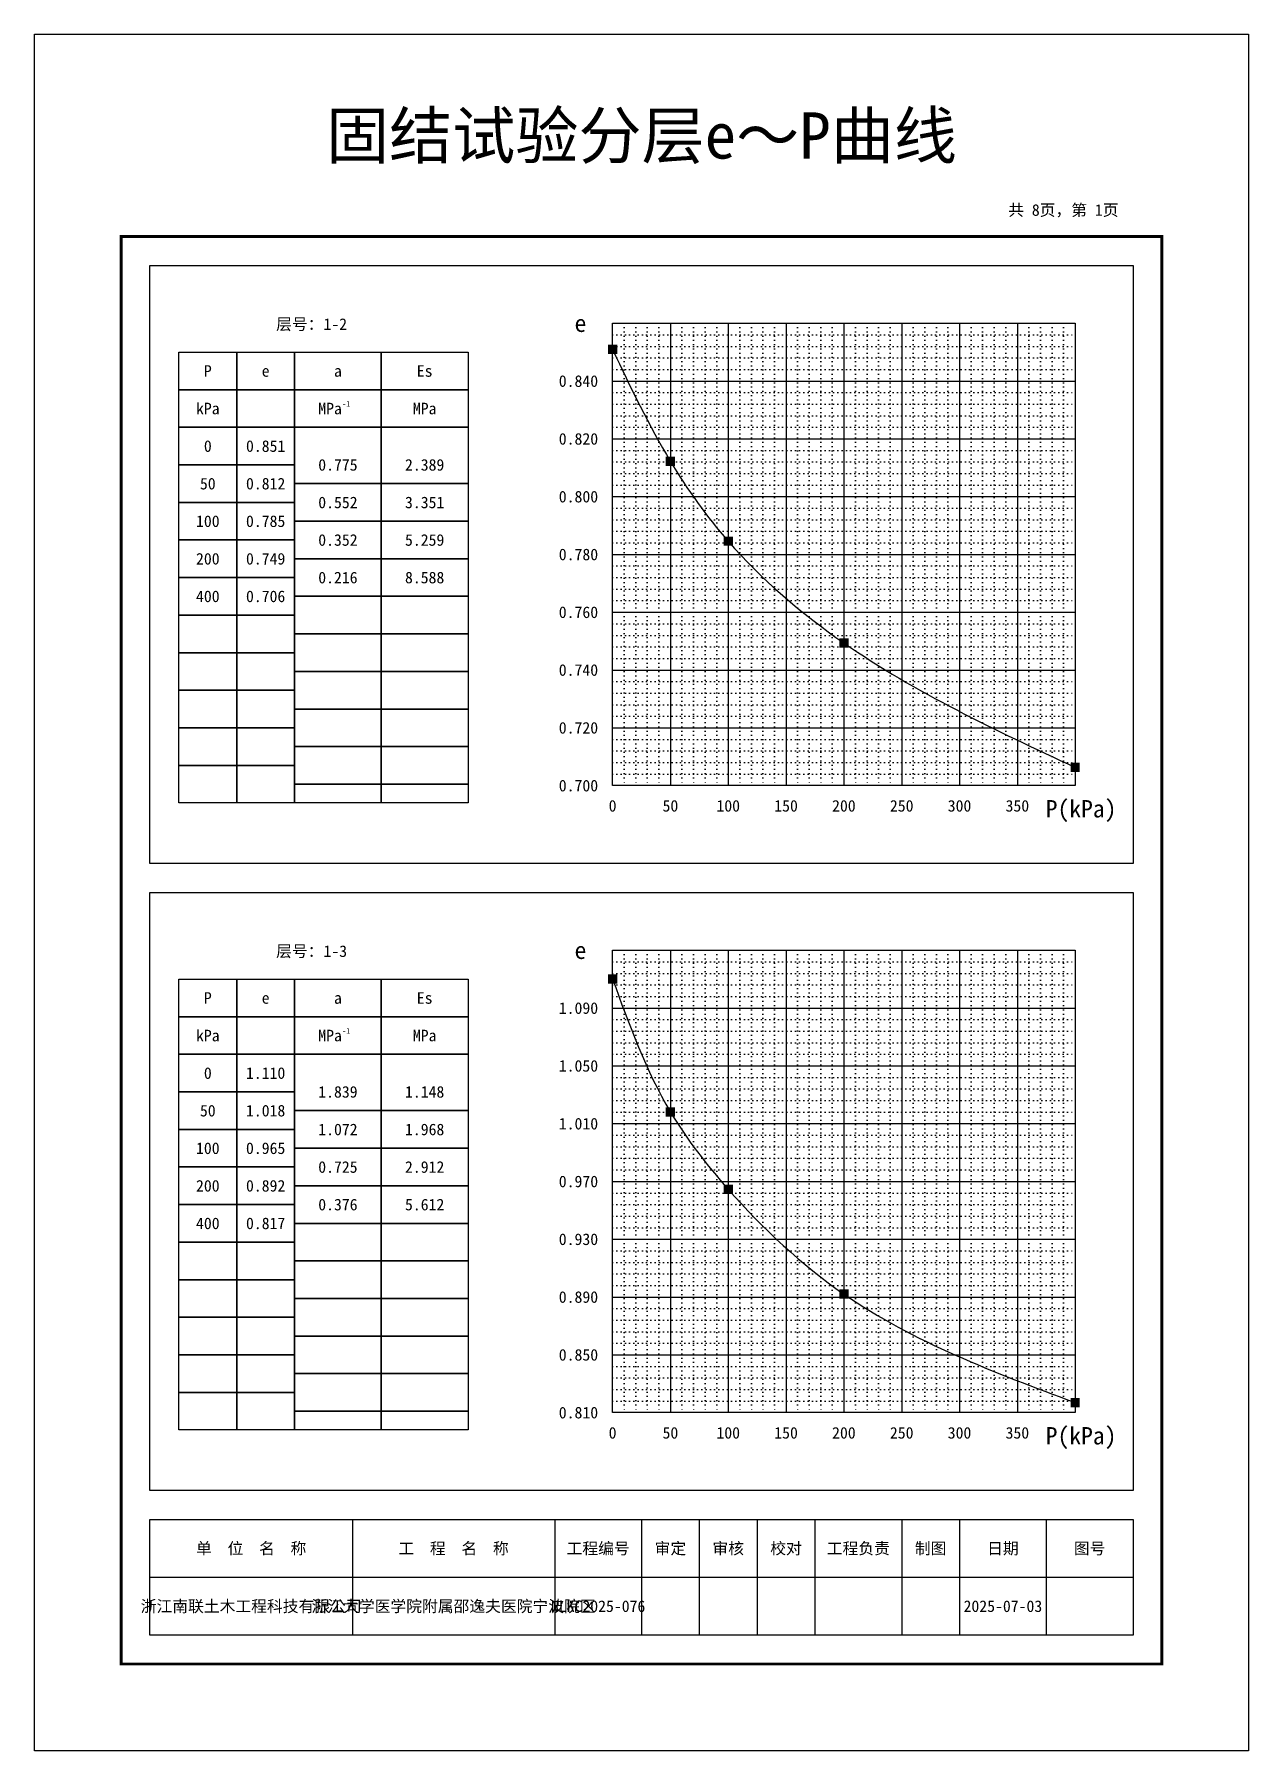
# Model space of a CAD drawing. Extents: x 0 to 1680, y 0 to 297.
# Drawn here: x 0 to 210, y 0 to 297 of the extents above; entities that cross this region are included whole.
import ezdxf
from ezdxf.enums import TextEntityAlignment as Align

# ---------------------------------------------------------------- set-up
doc = ezdxf.new("R2010")
doc.units = 0
doc.linetypes.add('DOT', pattern=[6.35, 0, -6.35])
doc.layers.get('0').update_dxf_attribs({"linetype": 'CONTINUOUS'})
doc.styles.add('XT', font='')
doc.styles.get('XT').set_extended_font_data('SimSun')

msp = doc.modelspace()

# ---------------------------------------------------------------- texts
at = {"style": 'XT'}
for s, height, p in [('固结试验分层e～P曲线', 8, (105, 279.5)), ('P', 2, (30, 238.75)), ('e', 2, (40, 238.75)), ('a', 2, (52.5, 238.75)), ('Es', 2, (67.5, 238.75)), ('kPa', 2, (30, 232.25)), ('MPa  ', 2, (52.5, 232.25)), ('MPa', 2, (67.5, 232.25)), ('0', 2, (30, 225.75)), ('0.851', 2, (40, 225.75)), ('0.775', 2, (52.5, 222.5)), ('2.389', 2, (67.5, 222.5)), ('50', 2, (30, 219.25)), ('0.812', 2, (40, 219.25)), ('0.552', 2, (52.5, 216)), ('3.351', 2, (67.5, 216)), ('100', 2, (30, 212.75)), ('0.785', 2, (40, 212.75)), ('0.352', 2, (52.5, 209.5)), ('5.259', 2, (67.5, 209.5)), ('200', 2, (30, 206.25)), ('0.749', 2, (40, 206.25)), ('0.216', 2, (52.5, 203)), ('8.588', 2, (67.5, 203)), ('400', 2, (30, 199.75)), ('0.706', 2, (40, 199.75)), ('P', 2, (30, 130.25)), ('e', 2, (40, 130.25)), ('a', 2, (52.5, 130.25)), ('Es', 2, (67.5, 130.25)), ('kPa', 2, (30, 123.75)), ('MPa  ', 2, (52.5, 123.75)), ('MPa', 2, (67.5, 123.75)), ('0', 2, (30, 117.25)), ('1.110', 2, (40, 117.25)), ('1.839', 2, (52.5, 114)), ('1.148', 2, (67.5, 114)), ('50', 2, (30, 110.75)), ('1.018', 2, (40, 110.75)), ('1.072', 2, (52.5, 107.5)), ('1.968', 2, (67.5, 107.5)), ('100', 2, (30, 104.25)), ('0.965', 2, (40, 104.25)), ('0.725', 2, (52.5, 101)), ('2.912', 2, (67.5, 101)), ('200', 2, (30, 97.75)), ('0.892', 2, (40, 97.75)), ('0.376', 2, (52.5, 94.5)), ('5.612', 2, (67.5, 94.5)), ('400', 2, (30, 91.25)), ('0.817', 2, (40, 91.25)), ('单  位  名  称', 2, (37.5, 35)), ('工  程  名  称', 2, (72.5, 35)), ('工程编号', 2, (97.5, 35)), ('审定', 2, (110, 35)), ('审核', 2, (120, 35)), ('校对', 2, (130, 35)), ('工程负责', 2, (142.5, 35)), ('制图', 2, (155, 35)), ('日期', 2, (167.5, 35)), ('图号', 2, (182.5, 35)), ('浙江南联土木工程科技有限公司', 2, (37.5, 25)), ('浙江大学医学院附属邵逸夫医院宁波院区', 2, (72.5, 25)), ('NLKC2025-076', 2, (97.5, 25)), ('2025-07-03', 2, (167.5, 25))]:
    msp.add_text(s, height=height, dxfattribs=at).set_placement(p, align=Align.MIDDLE_CENTER)
for s, p in [('共 8页，第 1页', (187.5, 265)), ('层号：', (50, 245.25)), ('层号：', (50, 136.75))]:
    msp.add_text(s, height=2, dxfattribs=at).set_placement(p, align=Align.BOTTOM_RIGHT)
for s, height, p in [('1-2', 2, (50, 245.25)), (' -1', 1, (52.5, 232.25)), ('1-3', 2, (50, 136.75)), (' -1', 1, (52.5, 123.75))]:
    msp.add_text(s, height=height, dxfattribs=at).set_placement(p, align=Align.BOTTOM_LEFT)
for s, height, p in [(' e ', 3, (97.5, 247)), ('0.840', 2, (97.5, 237)), ('0.820', 2, (97.5, 227)), ('0.800', 2, (97.5, 217)), ('0.780', 2, (97.5, 207)), ('0.760', 2, (97.5, 197)), ('0.740', 2, (97.5, 187)), ('0.720', 2, (97.5, 177)), ('0.700', 2, (97.5, 167)), (' e ', 3, (97.5, 138.5)), ('1.090', 2, (97.5, 128.5)), ('1.050', 2, (97.5, 118.5)), ('1.010', 2, (97.5, 108.5)), ('0.970', 2, (97.5, 98.5)), ('0.930', 2, (97.5, 88.5)), ('0.890', 2, (97.5, 78.5)), ('0.850', 2, (97.5, 68.5)), ('0.810', 2, (97.5, 58.5))]:
    msp.add_text(s, height=height, dxfattribs=at).set_placement(p, align=Align.MIDDLE_RIGHT)
for s, height, p in [('0', 2, (100, 164.5)), ('50', 2, (110, 164.5)), ('100', 2, (120, 164.5)), ('150', 2, (130, 164.5)), ('200', 2, (140, 164.5)), ('250', 2, (150, 164.5)), ('300', 2, (160, 164.5)), ('350', 2, (170, 164.5)), (' P(kPa)', 3, (180, 164.5)), ('0', 2, (100, 56)), ('50', 2, (110, 56)), ('100', 2, (120, 56)), ('150', 2, (130, 56)), ('200', 2, (140, 56)), ('250', 2, (150, 56)), ('300', 2, (160, 56)), ('350', 2, (170, 56)), (' P(kPa)', 3, (180, 56))]:
    msp.add_text(s, height=height, dxfattribs=at).set_placement(p, align=Align.TOP_CENTER)

# ---------------------------------------------------------------- linework, layer by layer
at = {"color": 245, "linetype": 'Continuous'}
msp.add_lwpolyline([(0, 297), (210, 297), (210, 0), (0, 0)], close=True, dxfattribs=at)
at = {"linetype": 'Continuous', "const_width": 0.5}
msp.add_lwpolyline([(15, 262), (195, 262), (195, 15), (15, 15)], close=True, dxfattribs=at)
at = {"linetype": 'Continuous'}
for points in [[(20, 257), (190, 257), (190, 153.5), (20, 153.5)], [(100, 247), (180, 247), (180, 167), (100, 167)], [(25, 242), (75, 242), (75, 164), (25, 164)], [(35, 242), (35, 164)], [(45, 242), (45, 164)], [(60, 242), (60, 164)], [(25, 235.5), (75, 235.5)], [(25, 229), (75, 229)], [(25, 222.5), (45, 222.5)], [(45, 219.25), (75, 219.25)], [(25, 216), (45, 216)], [(45, 212.75), (75, 212.75)], [(25, 209.5), (45, 209.5)], [(45, 206.25), (75, 206.25)], [(25, 203), (45, 203)], [(45, 199.75), (75, 199.75)], [(25, 196.5), (45, 196.5)], [(45, 193.25), (75, 193.25)], [(25, 190), (45, 190)], [(45, 186.75), (75, 186.75)], [(25, 183.5), (45, 183.5)], [(45, 180.25), (75, 180.25)], [(25, 177), (45, 177)], [(45, 173.75), (75, 173.75)], [(25, 170.5), (45, 170.5)], [(45, 167.25), (75, 167.25)], [(20, 148.5), (190, 148.5), (190, 45), (20, 45)], [(100, 138.5), (180, 138.5), (180, 58.5), (100, 58.5)], [(25, 133.5), (75, 133.5), (75, 55.5), (25, 55.5)], [(35, 133.5), (35, 55.5)], [(45, 133.5), (45, 55.5)], [(60, 133.5), (60, 55.5)], [(25, 127), (75, 127)], [(25, 120.5), (75, 120.5)], [(25, 114), (45, 114)], [(45, 110.75), (75, 110.75)], [(25, 107.5), (45, 107.5)], [(45, 104.25), (75, 104.25)], [(25, 101), (45, 101)], [(45, 97.75), (75, 97.75)], [(25, 94.5), (45, 94.5)], [(45, 91.25), (75, 91.25)], [(25, 88), (45, 88)], [(45, 84.75), (75, 84.75)], [(25, 81.5), (45, 81.5)], [(45, 78.25), (75, 78.25)], [(25, 75), (45, 75)], [(45, 71.75), (75, 71.75)], [(25, 68.5), (45, 68.5)], [(45, 65.25), (75, 65.25)], [(25, 62), (45, 62)], [(45, 58.75), (75, 58.75)], [(20, 40), (190, 40), (190, 20), (20, 20)]]:
    msp.add_lwpolyline(points, close=True, dxfattribs=at)
at = {"color": 79, "linetype": 'DOT', "ltscale": 0.1}
for points in [[(102, 247), (102, 167)], [(104, 247), (104, 167)], [(106, 247), (106, 167)], [(108, 247), (108, 167)], [(112, 247), (112, 167)], [(114, 247), (114, 167)], [(116, 247), (116, 167)], [(118, 247), (118, 167)], [(122, 247), (122, 167)], [(124, 247), (124, 167)], [(126, 247), (126, 167)], [(128, 247), (128, 167)], [(132, 247), (132, 167)], [(134, 247), (134, 167)], [(136, 247), (136, 167)], [(138, 247), (138, 167)], [(142, 247), (142, 167)], [(144, 247), (144, 167)], [(146, 247), (146, 167)], [(148, 247), (148, 167)], [(152, 247), (152, 167)], [(154, 247), (154, 167)], [(156, 247), (156, 167)], [(158, 247), (158, 167)], [(162, 247), (162, 167)], [(164, 247), (164, 167)], [(166, 247), (166, 167)], [(168, 247), (168, 167)], [(172, 247), (172, 167)], [(174, 247), (174, 167)], [(176, 247), (176, 167)], [(178, 247), (178, 167)], [(100, 245), (180, 245)], [(100, 243), (180, 243)], [(100, 241), (180, 241)], [(100, 239), (180, 239)], [(100, 235), (180, 235)], [(100, 233), (180, 233)], [(100, 231), (180, 231)], [(100, 229), (180, 229)], [(100, 225), (180, 225)], [(100, 223), (180, 223)], [(100, 221), (180, 221)], [(100, 219), (180, 219)], [(100, 215), (180, 215)], [(100, 213), (180, 213)], [(100, 211), (180, 211)], [(100, 209), (180, 209)], [(100, 205), (180, 205)], [(100, 203), (180, 203)], [(100, 201), (180, 201)], [(100, 199), (180, 199)], [(100, 195), (180, 195)], [(100, 193), (180, 193)], [(100, 191), (180, 191)], [(100, 189), (180, 189)], [(100, 185), (180, 185)], [(100, 183), (180, 183)], [(100, 181), (180, 181)], [(100, 179), (180, 179)], [(100, 175), (180, 175)], [(100, 173), (180, 173)], [(100, 171), (180, 171)], [(100, 169), (180, 169)], [(102, 138.5), (102, 58.5)], [(104, 138.5), (104, 58.5)], [(106, 138.5), (106, 58.5)], [(108, 138.5), (108, 58.5)], [(112, 138.5), (112, 58.5)], [(114, 138.5), (114, 58.5)], [(116, 138.5), (116, 58.5)], [(118, 138.5), (118, 58.5)], [(122, 138.5), (122, 58.5)], [(124, 138.5), (124, 58.5)], [(126, 138.5), (126, 58.5)], [(128, 138.5), (128, 58.5)], [(132, 138.5), (132, 58.5)], [(134, 138.5), (134, 58.5)], [(136, 138.5), (136, 58.5)], [(138, 138.5), (138, 58.5)], [(142, 138.5), (142, 58.5)], [(144, 138.5), (144, 58.5)], [(146, 138.5), (146, 58.5)], [(148, 138.5), (148, 58.5)], [(152, 138.5), (152, 58.5)], [(154, 138.5), (154, 58.5)], [(156, 138.5), (156, 58.5)], [(158, 138.5), (158, 58.5)], [(162, 138.5), (162, 58.5)], [(164, 138.5), (164, 58.5)], [(166, 138.5), (166, 58.5)], [(168, 138.5), (168, 58.5)], [(172, 138.5), (172, 58.5)], [(174, 138.5), (174, 58.5)], [(176, 138.5), (176, 58.5)], [(178, 138.5), (178, 58.5)], [(100, 136.5), (180, 136.5)], [(100, 134.5), (180, 134.5)], [(100, 132.5), (180, 132.5)], [(100, 130.5), (180, 130.5)], [(100, 126.5), (180, 126.5)], [(100, 124.5), (180, 124.5)], [(100, 122.5), (180, 122.5)], [(100, 120.5), (180, 120.5)], [(100, 116.5), (180, 116.5)], [(100, 114.5), (180, 114.5)], [(100, 112.5), (180, 112.5)], [(100, 110.5), (180, 110.5)], [(100, 106.5), (180, 106.5)], [(100, 104.5), (180, 104.5)], [(100, 102.5), (180, 102.5)], [(100, 100.5), (180, 100.5)], [(100, 96.5), (180, 96.5)], [(100, 94.5), (180, 94.5)], [(100, 92.5), (180, 92.5)], [(100, 90.5), (180, 90.5)], [(100, 86.5), (180, 86.5)], [(100, 84.5), (180, 84.5)], [(100, 82.5), (180, 82.5)], [(100, 80.5), (180, 80.5)], [(100, 76.5), (180, 76.5)], [(100, 74.5), (180, 74.5)], [(100, 72.5), (180, 72.5)], [(100, 70.5), (180, 70.5)], [(100, 66.5), (180, 66.5)], [(100, 64.5), (180, 64.5)], [(100, 62.5), (180, 62.5)], [(100, 60.5), (180, 60.5)]]:
    msp.add_lwpolyline(points, dxfattribs=at)
at = {"linetype": 'Continuous'}
for points in [[(110, 247), (110, 167)], [(120, 247), (120, 167)], [(130, 247), (130, 167)], [(140, 247), (140, 167)], [(150, 247), (150, 167)], [(160, 247), (160, 167)], [(170, 247), (170, 167)], [(100, 237), (180, 237)], [(100, 227), (180, 227)], [(100, 217), (180, 217)], [(100, 207), (180, 207)], [(100, 197), (180, 197)], [(100, 187), (180, 187)], [(100, 177), (180, 177)], [(110, 138.5), (110, 58.5)], [(120, 138.5), (120, 58.5)], [(130, 138.5), (130, 58.5)], [(140, 138.5), (140, 58.5)], [(150, 138.5), (150, 58.5)], [(160, 138.5), (160, 58.5)], [(170, 138.5), (170, 58.5)], [(100, 128.5), (180, 128.5)], [(100, 118.5), (180, 118.5)], [(100, 108.5), (180, 108.5)], [(100, 98.5), (180, 98.5)], [(100, 88.5), (180, 88.5)], [(100, 78.5), (180, 78.5)], [(100, 68.5), (180, 68.5)], [(55, 40), (55, 20)], [(90, 40), (90, 20)], [(105, 40), (105, 20)], [(115, 40), (115, 20)], [(125, 40), (125, 20)], [(135, 40), (135, 20)], [(150, 40), (150, 20)], [(160, 40), (160, 20)], [(175, 40), (175, 20)], [(190, 40), (190, 20)], [(20, 30), (190, 30)]]:
    msp.add_lwpolyline(points, dxfattribs=at)
at = {"color": 1, "linetype": 'Continuous', "const_width": 1.6}
for points in [[(99.2, 242.47), (100.8, 242.47)], [(109.2, 223.1), (110.8, 223.1)], [(119.2, 209.29), (120.8, 209.29)], [(139.2, 191.69), (140.8, 191.69)], [(179.2, 170.14), (180.8, 170.14)], [(99.2, 133.52), (100.8, 133.52)], [(109.2, 110.53), (110.8, 110.53)], [(119.2, 97.13), (120.8, 97.13)], [(139.2, 79.02), (140.8, 79.02)], [(179.2, 60.22), (180.8, 60.22)]]:
    msp.add_lwpolyline(points, dxfattribs=at)
at = {"color": 1, "linetype": 'Continuous'}
for points in [[(100, 242.47), (110, 223.1), (120, 209.29), (140, 191.69), (180, 170.14)], [(100, 133.52), (110, 110.53), (120, 97.13), (140, 79.02), (180, 60.22)]]:
    msp.add_spline(points, degree=3, dxfattribs=at).dxf.unprotected_set("ltscale", 0)

msp.set_redraw_order([(e.dxf.handle, doc.entitydb.next_handle()) for e in msp.query("TEXT MTEXT ATTDEF DIMENSION ARC_DIMENSION")])  # texts and dimensions are drawn at this point

doc.saveas('drawing.dxf')
